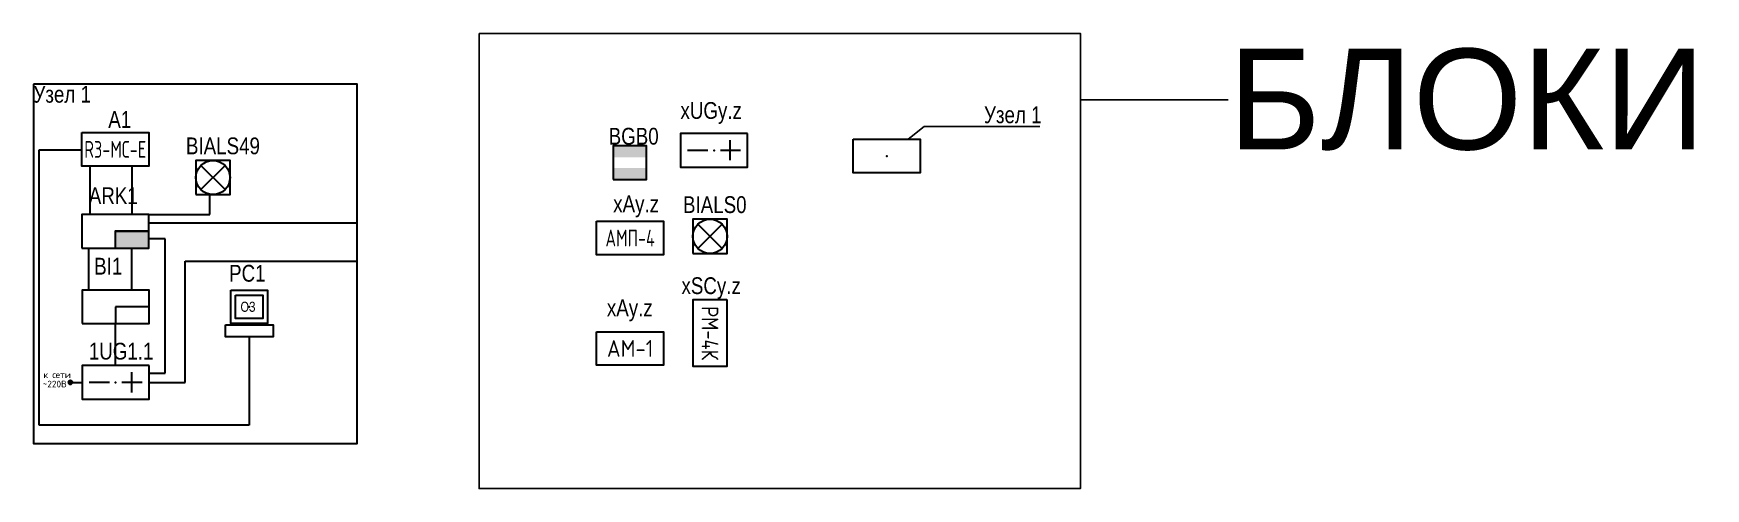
# Model space of a CAD drawing. Header units: millimetres. Extents: x 269470 to 478270, y -30300 to 236600.
# Drawn here: x 284140 to 333972, y 223050 to 236600 of the extents above; entities that cross this region are included whole.
import ezdxf
from ezdxf import colors
from ezdxf.entities.mleader import LeaderData, LeaderLine
from ezdxf.enums import TextEntityAlignment as Align
from ezdxf.math import Vec2, Vec3

# ---------------------------------------------------------------- set-up
doc = ezdxf.new("R2010")
doc.units = ezdxf.units.MM
for name, color, linetype, lineweight in [('RC-Выноски', 7, 'Continuous', 0), ('RC-Извещатели_охранные', 5, 'Continuous', 30), ('RC-Источники_электропитания', 1, 'Continuous', 30), ('RC-Линии_связи-Адресные', 5, 'Continuous', 30), ('RC-Линии_связи-Интерфейсные_Ethernet', 1, 'Continuous', 30), ('RC-Линии_связи-Интерфейсные_R3-Link', 6, 'Continuous', 30), ('RC-Линии_связи-Оповещение_звуковое', 1, 'Continuous', 30), ('RC-Линии_связи-Питание_12-24В', 1, 'Continuous', 30), ('RC-Оповещение', 6, 'Continuous', 30), ('RC-Позиционные_обозначения', 7, 'Continuous', 30), ('RC-Приборы_управления_и_блоки_индикации', 1, 'Continuous', 30), ('RC-Прочее_оборудование', 1, 'Continuous', 30)]:
    doc.layers.add(name, color=color, linetype=linetype, lineweight=lineweight)
doc.layers.add('СКУД', color=30, linetype='Continuous')
doc.styles.add('ISOCPEUR', font='isocpeur.ttf', dxfattribs={"oblique": 15})
doc.styles.add('ISOCPEUR_1', font='isocpeur.ttf', dxfattribs={"height": 2.5})
doc.styles.add('RubezhCAD', font='arial.ttf', dxfattribs={"width": 0.8})
doc.styles.get("Standard").update_dxf_attribs({"font": 'arial.ttf'})

msp = doc.modelspace()

# ---------------------------------------------------------------- texts
at = {"layer": 'RC-Позиционные_обозначения', "style": 'RubezhCAD', "width": 0.8}
msp.add_text('Узел 1', height=500, dxfattribs=at).set_placement((284140, 234540))
at = {"layer": 'СКУД', "color": 7, "style": 'ISOCPEUR_1'}
for s, p in [('~220В', (284417, 226060)), ('к сети', (284440, 226337))]:
    msp.add_text(s, height=200, dxfattribs=at).set_placement(p)

# ---------------------------------------------------------------- blocks, each defined once
blk = doc.blocks.new('RC-UGO-AM-01')
blk.add_point((0, 0))
blk.add_wipeout([(4.99, 2.5), (4.99, -2.5), (-4.99, -2.5), (-4.99, 2.5)])
blk.add_wipeout([(-4.99, -2.5), (-4.99, 2.5), (4.99, 2.5), (4.99, -2.5)])
blk.add_lwpolyline([(-4.99, 2.5), (4.99, 2.5), (4.99, -2.5), (-4.99, -2.5), (-4.99, 2.5)], close=True)
blk.add_lwpolyline([(-4.99, 2.5), (-4.99, 2.5)])
blk.add_lwpolyline([(-4.99, 2.5), (-4.99, 2.5)])
at = {"ltscale": 100, "style": 'ISOCPEUR', "width": 0.9}
blk.add_text('АМ-1', height=2.5, dxfattribs=at).set_placement((0, 0), align=Align.MIDDLE)
blk.add_attdef('PSTN', text='', height=2.5).set_placement((2.32, 2.4), align=Align.BOTTOM_LEFT)
blk = doc.blocks.new('RC-UGO-UNIT-01')
blk.add_wipeout([(4.99, -2.5), (4.99, 2.5), (-4.99, 2.5), (-4.99, -2.5)])
blk.add_wipeout([(-4.99, -2.5), (-4.99, 2.5), (4.99, 2.5), (4.99, -2.5)])
blk.add_lwpolyline([(-4.99, 2.5), (4.99, 2.5), (4.99, -2.5), (-4.99, -2.5), (-4.99, 2.5)], close=True)
blk.add_lwpolyline([(-4.99, 2.5), (-4.99, 2.5)])
blk.add_lwpolyline([(-4.99, 2.5), (-4.99, 2.5)])
blk.add_point((0, 0))
blk = doc.blocks.new('_None')
blk = doc.blocks.new('RC-UGO-BKI-02')
blk.add_wipeout([(5, -2.5), (5, 2.5), (-5, 2.5), (-5, -2.5)])
blk.add_wipeout([(-5, -2.5), (-5, 2.5), (5, 2.5), (5, -2.5)])
for p, q in [((5, 0), (0, 0)), ((0, 0), (0, -2.5))]:
    blk.add_line(p, q)
blk.add_lwpolyline([(-5, -2.5), (5, -2.5), (5, 2.5), (-5, 2.5)], close=True)
blk.add_attdef('PSTN', text='', height=2.5).set_placement((6.81, 2.5), align=Align.BOTTOM_CENTER)
blk = doc.blocks.new('RC-UGO-PPK-01')
blk.add_wipeout([(5, -2.5), (5, 2.5), (-5, 2.5), (-5, -2.5)])
blk.add_wipeout([(-5, -2.5), (-5, 2.5), (5, 2.5), (5, -2.5)])
h = blk.add_hatch(color=256)
h.dxf.hatch_style = 1
h.paths.add_polyline_path([(5, -2.5), (5, 0), (0, 0), (0, -2.5)])
blk.add_lwpolyline([(-5, -2.5), (5, -2.5), (5, 2.5), (-5, 2.5)], close=True)
for points in [[(5, 0), (0, 0), (0, -2.5)], [(0, 0), (5, 0)]]:
    blk.add_lwpolyline(points)
blk.add_attdef('PSTN', text='', height=1.5).set_placement((5, 2.5), align=Align.BOTTOM_CENTER)
blk = doc.blocks.new('RC-UGO-MS-11')
blk.add_point((0, 0))
blk.add_wipeout([(4.99, 2.5), (4.99, -2.5), (-4.99, -2.5), (-4.99, 2.5)])
blk.add_wipeout([(-4.99, -2.5), (-4.99, 2.5), (4.99, 2.5), (4.99, -2.5)])
blk.add_lwpolyline([(-4.99, 2.5), (4.99, 2.5), (4.99, -2.5), (-4.99, -2.5), (-4.99, 2.5)], close=True)
blk.add_lwpolyline([(-4.99, 2.5), (-4.99, 2.5)])
blk.add_lwpolyline([(-4.99, 2.5), (-4.99, 2.5)])
at = {"ltscale": 100, "style": 'ISOCPEUR', "width": 0.7}
blk.add_text('R3-МС-Е', height=2.5, dxfattribs=at).set_placement((0, 0), align=Align.MIDDLE)
blk.add_attdef('PSTN', text='', height=2.5).set_placement((1.26, 2.5), align=Align.BOTTOM_LEFT)
blk = doc.blocks.new('RC-UGO-OK-01')
blk.add_wipeout([(2.54, 2.54), (2.54, -2.54), (-2.54, -2.54), (-2.54, 2.54)])
blk.add_wipeout([(-2.54, -2.54), (-2.54, 2.54), (2.54, 2.54), (2.54, -2.54)])
for p, q in [((-1.8, 1.8), (1.8, -1.8)), ((-1.8, -1.8), (1.8, 1.8))]:
    blk.add_line(p, q)
blk.add_lwpolyline([(-2.54, -2.54), (2.54, -2.54), (2.54, 2.54), (-2.54, 2.54)], close=True)
blk.add_circle((0, 0), 2.54)
blk.add_attdef('PSTN', text='', height=2.5).set_placement((1.27, 2.54), align=Align.BOTTOM_LEFT)
blk = doc.blocks.new('RC-UGO-PC-02')
blk.add_wipeout([(-3.55, -2.66), (-3.55, -4.49), (3.55, -4.49), (3.55, -2.66)])
blk.add_wipeout([(-2.75, 2.49), (-2.75, -2.49), (2.75, -2.49), (2.75, 2.49)])
for points in [[(-2.75, 2.49), (2.75, 2.49), (2.75, -2.49), (-2.75, -2.49)], [(-2.03, 1.75), (2.03, 1.75), (2.03, -1.75), (-2.03, -1.75)], [(-3.55, -2.66), (3.55, -2.66), (3.55, -4.49), (-3.55, -4.49)]]:
    blk.add_lwpolyline(points, close=True)
blk.add_point((0, 0))
at = {"width": 0.77}
blk.add_text('ОЗ', height=1.5, dxfattribs=at).set_placement((-1.29, -0.74))
blk.add_attdef('PSTN', text='', height=2.5).set_placement((2.85, 2.68), align=Align.BOTTOM_LEFT)
blk = doc.blocks.new('RC-UGO-IOM-01')
blk.add_point((0, 0))
blk.add_wipeout([(2.5, -2.5), (2.5, 2.5), (-2.5, 2.5), (-2.5, -2.5)])
blk.add_wipeout([(-2.5, -2.5), (-2.5, 2.5), (2.5, 2.5), (2.5, -2.5)])
h = blk.add_hatch(color=256)
h.dxf.hatch_style = 1
h.paths.add_polyline_path([(2.5, 0.8), (2.5, 2.51), (-2.5, 2.5), (-2.5, 0.8)])
h = blk.add_hatch(color=256)
h.dxf.hatch_style = 1
h.paths.add_polyline_path([(2.5, -2.5), (2.5, -0.79), (-2.5, -0.8), (-2.5, -2.5)])
blk.add_lwpolyline([(-2.5, -2.5), (2.5, -2.5), (2.5, 2.5), (-2.5, 2.5)], close=True)
blk.add_attdef('PSTN', text='', height=2.5).set_placement((0.98, 2.6), align=Align.BOTTOM_LEFT)
blk = doc.blocks.new('RC-UGO-RM-05')
blk.add_point((0, 0))
blk.add_wipeout([(5, 2.5), (5, -2.5), (-5, -2.5), (-5, 2.5)])
blk.add_wipeout([(-5, -2.5), (-5, 2.5), (5, 2.5), (5, -2.5)])
blk.add_lwpolyline([(-5, 2.5), (5, 2.5), (5, -2.5), (-5, -2.5), (-5, 2.5)], close=True)
at = {"ltscale": 100, "style": 'ISOCPEUR', "width": 0.8}
blk.add_text('РМ-4К', height=2.5, dxfattribs=at).set_placement((0, 0), align=Align.MIDDLE)
blk.add_attdef('PSTN', text='', height=2.5).set_placement((5.97, 2.47), align=Align.BOTTOM_CENTER)
blk = doc.blocks.new('RC-UGO-AM-03')
blk.add_point((0, 0))
blk.add_wipeout([(4.99, 2.5), (4.99, -2.5), (-4.99, -2.5), (-4.99, 2.5)])
blk.add_wipeout([(-4.99, -2.5), (-4.99, 2.5), (4.99, 2.5), (4.99, -2.5)])
blk.add_lwpolyline([(-4.99, 2.5), (4.99, 2.5), (4.99, -2.5), (-4.99, -2.5), (-4.99, 2.5)], close=True)
at = {"ltscale": 100, "style": 'ISOCPEUR', "width": 0.7}
blk.add_text('АМП-4', height=2.5, dxfattribs=at).set_placement((0, 0), align=Align.MIDDLE)
blk.add_attdef('PSTN', text='', height=2.5).set_placement((5.89, 2.44), align=Align.BOTTOM_CENTER)
blk = doc.blocks.new('RC-UGO-IP24-02')
blk.add_wipeout([(5, -2.5), (5, 2.5), (-5, 2.5), (-5, -2.5)])
blk.add_wipeout([(-5, -2.5), (-5, 2.5), (5, 2.5), (5, -2.5)])
blk.add_lwpolyline([(-5, -2.5), (5, -2.5), (5, 2.5), (-5, 2.5)], close=True)
for points in [[(-3.94, 0), (-0.94, 0)], [(-2.37, -1.52), (-2.37, 1.48)], [(0.94, 0), (3.94, 0)]]:
    blk.add_lwpolyline(points)
blk.add_point((0, 0))
blk.add_attdef('PSTN', text='', height=2.5).set_placement((6.11, 2.42), align=Align.BOTTOM_CENTER)

# ---------------------------------------------------------------- hatches: boundary and pattern name
at = {"layer": 'СКУД', "true_color": 0xed1f24}
h = msp.add_hatch(color=240, dxfattribs=at)
h.dxf.hatch_style = 1
h.paths.add_polyline_path([(285304, 226210, 1), (285178, 226210, 1)])
h = msp.add_hatch(color=240, dxfattribs=at)
h.dxf.hatch_style = 1
h.paths.add_polyline_path([(285304, 226210, 1), (285178, 226210, 1)])

# ---------------------------------------------------------------- linework, layer by layer
at = {"layer": 'RC-Линии_связи-Адресные', "ltscale": 200}
for p, q in [((286580, 230710), (287580, 230950)), ((293790, 230950), (287580, 230950)), ((286580, 230710), (287580, 230490)), ((288070, 230490), (287580, 230490)), ((288070, 226490), (288070, 230490)), ((288660, 226210), (288660, 229820)), ((288660, 229820), (289270, 229820)), ((289270, 229820), (293790, 229820)), ((286590, 226210), (287590, 226490)), ((287590, 226490), (288070, 226490)), ((286590, 226210), (288660, 226210))]:
    msp.add_line(p, q, dxfattribs=at)
at = {"layer": 'RC-Линии_связи-Интерфейсные_Ethernet', "ltscale": 200}
for p, q in [((284310, 224940), (284310, 233140)), ((284310, 233140), (285582, 233139)), ((286580, 233150), (285582, 233139)), ((290570, 228460), (290570, 227562)), ((290570, 227562), (290570, 224940)), ((290570, 224940), (284310, 224940))]:
    msp.add_line(p, q, dxfattribs=at)
at = {"layer": 'RC-Линии_связи-Интерфейсные_R3-Link', "ltscale": 200}
for p, q in [((286580, 233150), (285820, 232650)), ((286580, 233150), (287085, 232650)), ((285820, 232650), (285820, 231210)), ((287085, 231210), (287085, 232650)), ((286580, 230710), (285820, 231210)), ((286580, 230710), (287085, 231210)), ((286580, 230710), (285780, 230210)), ((286580, 230710), (287070, 230210)), ((285780, 230210), (285780, 228960)), ((287070, 228960), (287070, 230210)), ((286590, 228460), (285780, 228960)), ((286590, 228460), (287070, 228960))]:
    msp.add_line(p, q, dxfattribs=at)
at = {"layer": 'RC-Линии_связи-Оповещение_звуковое', "ltscale": 200}
for p, q in [((289490, 232310), (289400, 231802)), ((289400, 231210), (289400, 231802)), ((286580, 230710), (287580, 231210)), ((287580, 231210), (289400, 231210))]:
    msp.add_line(p, q, dxfattribs=at)
at = {"layer": 'RC-Линии_связи-Питание_12-24В', "ltscale": 200}
for p, q in [((286590, 228460), (286590, 227960)), ((286590, 226710), (286590, 227960)), ((286590, 226210), (286590, 226710))]:
    msp.add_line(p, q, dxfattribs=at)
at = {"layer": 'RC-Прочее_оборудование'}
msp.add_lwpolyline([(284140, 235090), (284140, 224390), (293790, 224390), (293790, 235090)], close=True, dxfattribs=at)
at = {"layer": 'СКУД', "color": 1, "lineweight": 30}
msp.add_line((285241, 226210), (285583, 226210), dxfattribs=at)
at = {"layer": 'СКУД', "color": 242, "true_color": 0xcd2027}
msp.add_circle((285241, 226210), 63.3, dxfattribs=at)
msp.add_circle((285241, 226210), 63.3, dxfattribs=at)
msp.add_circle((285241, 226210), 63.3, dxfattribs=at)

# ---------------------------------------------------------------- block references
at = {"layer": 'RC-Извещатели_охранные'}
ref = msp.add_blockref('RC-UGO-IOM-01', (301913, 232750), dxfattribs=dict(at, xscale=200, yscale=200, zscale=200))
ref.add_attrib('PSTN', 'BGB0', (301283, 233290), dxfattribs={"layer": 'RC-Позиционные_обозначения', "height": 500, "style": 'RubezhCAD', "width": 0.8})
at = {"layer": 'RC-Источники_электропитания'}
ref = msp.add_blockref('RC-UGO-IP24-02', (304423, 233120), dxfattribs=dict(at, xscale=200, yscale=200, zscale=200, rotation=180))
ref.add_attrib('PSTN', 'xUGy.z', (303423, 234057), dxfattribs={"layer": 'RC-Позиционные_обозначения', "height": 500, "style": 'RubezhCAD', "width": 0.8})
at = {"layer": 'RC-Оповещение'}
ref = msp.add_blockref('RC-UGO-OK-01', (304303, 230560), dxfattribs=dict(at, xscale=200, yscale=200, zscale=200))
ref.add_attrib('PSTN', 'BIALS0', (303498, 231253), dxfattribs={"layer": 'RC-Позиционные_обозначения', "height": 500, "style": 'RubezhCAD', "width": 0.8})
at = {"layer": 'RC-Прочее_оборудование'}
ref = msp.add_blockref('RC-UGO-AM-03', (301923, 230510), dxfattribs=dict(at, xscale=200, yscale=200, zscale=200))
ref.add_attrib('PSTN', 'xAy.z', (301418, 231277), dxfattribs={"layer": 'RC-Позиционные_обозначения', "height": 500, "style": 'RubezhCAD', "width": 0.8})
ref = msp.add_blockref('RC-UGO-RM-05', (304303, 227680), dxfattribs=dict(at, xscale=200, yscale=200, zscale=200, rotation=269.9999999999988))
ref.add_attrib('PSTN', 'xSCy.z', (303453, 228840), dxfattribs={"layer": 'RC-Позиционные_обозначения', "height": 500, "style": 'RubezhCAD', "width": 0.8})
ref = msp.add_blockref('RC-UGO-AM-01', (301923, 227220), dxfattribs=dict(at, xscale=200, yscale=200, zscale=200))
ref.add_attrib('PSTN', 'xAy.z', (301230, 228180), dxfattribs={"layer": 'RC-Позиционные_обозначения', "height": 500, "style": 'RubezhCAD', "width": 0.8})

msp.set_redraw_order([(e.dxf.handle, doc.entitydb.next_handle()) for e in msp.query("TEXT MTEXT ATTDEF DIMENSION ARC_DIMENSION")])  # texts and dimensions are drawn at this point

# ---------------------------------------------------------------- leaders
at = {"color": 2}
ml = msp.add_multileader_mtext('Standard', dxfattribs=at)
ml.set_content('БЛОКИ', color=2)
ml.set_leader_properties()
ml.build(insert=Vec2(0, 0))
ctx = ml.context
ctx.base_point, ctx.char_height, ctx.plane_origin = Vec3(319748, 234620), 3000, Vec3(315340, 234620)
notes = []
notes.append((ctx, [(0, (1, 1, 0), (319740, 234620), (1, 0), 8, [(0, [(315340, 234620)], 0, [])])]))
ctx.mtext.insert, ctx.mtext.flow_direction = Vec3(319750, 236146), 5
at = {"layer": 'RC-Выноски'}
ml = msp.add_multileader_mtext('Standard', dxfattribs=at)
ml.set_content('Узел 1', color=256, style='RubezhCAD')
ml.set_leader_properties()
ml.set_arrow_properties(name='NONE')
ml.build(insert=Vec2(0, 0))
ml.multileader.update_dxf_attribs({"text_left_attachment_type": 6, "text_right_attachment_type": 6, "dogleg_length": 2, "arrow_head_size": 800, "scale": 200})
ctx = ml.context
ctx.base_point, ctx.scale, ctx.char_height, ctx.arrow_head_size, ctx.landing_gap_size, ctx.plane_origin = Vec3(312069, 233829), 200, 500, 800, 400, Vec3(28219, 32879)
ctx.left_attachment, ctx.right_attachment = 6, 6
notes.append((ctx, [(0, (1, 1, 0), (310682, 233829), (1, 0), 1387, [(0, [(309570, 232950)], 0, [])])]))
ctx.mtext.insert, ctx.mtext.flow_direction = Vec3(312469, 234429), 5
for ctx, leaders in notes:
    for number, flags, end, landing, length, lines in leaders:
        leader = LeaderData()
        leader.index, (leader.has_last_leader_line, leader.has_dogleg_vector, leader.attachment_direction) = number, flags
        leader.last_leader_point, leader.dogleg_vector, leader.dogleg_length = Vec3(end), Vec3(landing), length
        for number, points, colour, breaks in lines:
            line = LeaderLine()
            line.index, line.vertices, line.color, line.breaks = number, Vec3.list(points), colors.encode_raw_color(colour), breaks
            leader.lines.append(line)
        ctx.leaders.append(leader)

# ---------------------------------------------------------------- next in the draw order: block references
at = {"layer": 'RC-Источники_электропитания'}
ref = msp.add_blockref('RC-UGO-IP24-02', (286590, 226210), dxfattribs=dict(at, xscale=200, yscale=200, zscale=200, rotation=180))
ref.add_attrib('PSTN', '1UG1.1', (285790, 226890), dxfattribs={"layer": 'RC-Позиционные_обозначения', "height": 500, "style": 'RubezhCAD', "width": 0.8})
at = {"layer": 'RC-Оповещение'}
ref = msp.add_blockref('RC-UGO-OK-01', (289490, 232310), dxfattribs=dict(at, xscale=200, yscale=200, zscale=200))
ref.add_attrib('PSTN', 'BIALS49', (288685, 233003), dxfattribs={"layer": 'RC-Позиционные_обозначения', "height": 500, "style": 'RubezhCAD', "width": 0.8})
at = {"layer": 'RC-Приборы_управления_и_блоки_индикации'}
ref = msp.add_blockref('RC-UGO-PPK-01', (286580, 230710), dxfattribs=dict(at, xscale=200, yscale=200, zscale=200))
ref.add_attrib('PSTN', 'ARK1', (285790, 231520), dxfattribs={"layer": 'RC-Позиционные_обозначения', "height": 500, "style": 'RubezhCAD', "width": 0.8})
ref = msp.add_blockref('RC-UGO-BKI-02', (286590, 228460), dxfattribs=dict(at, xscale=200, yscale=200, zscale=200))
ref.add_attrib('PSTN', 'BI1', (285950, 229420), dxfattribs={"layer": 'RC-Позиционные_обозначения', "height": 500, "style": 'RubezhCAD', "width": 0.8})
ref = msp.add_blockref('RC-UGO-PC-02', (290570, 228460), dxfattribs=dict(at, xscale=200, yscale=200, zscale=200))
ref.add_attrib('PSTN', 'PC1', (289970, 229210), dxfattribs={"layer": 'RC-Позиционные_обозначения', "height": 500, "style": 'RubezhCAD', "width": 0.8})
at = {"layer": 'RC-Прочее_оборудование'}
ref = msp.add_blockref('RC-UGO-MS-11', (286580, 233150), dxfattribs=dict(at, xscale=200, yscale=200, zscale=200))
ref.add_attrib('PSTN', 'A1', (286370, 233790), dxfattribs={"layer": 'RC-Позиционные_обозначения', "height": 500, "style": 'RubezhCAD', "width": 0.8})
at = {"layer": 'RC-Прочее_оборудование', "xscale": 200, "yscale": 200, "zscale": 200}
msp.add_blockref('RC-UGO-UNIT-01', (309570, 232950), dxfattribs=at)

# ---------------------------------------------------------------- next in the draw order: linework, layer by layer
at = {"color": 2}
msp.add_lwpolyline([(297420, 236600), (315340, 236600), (315340, 223050), (297420, 223050)], close=True, dxfattribs=at)

doc.saveas('drawing.dxf')
